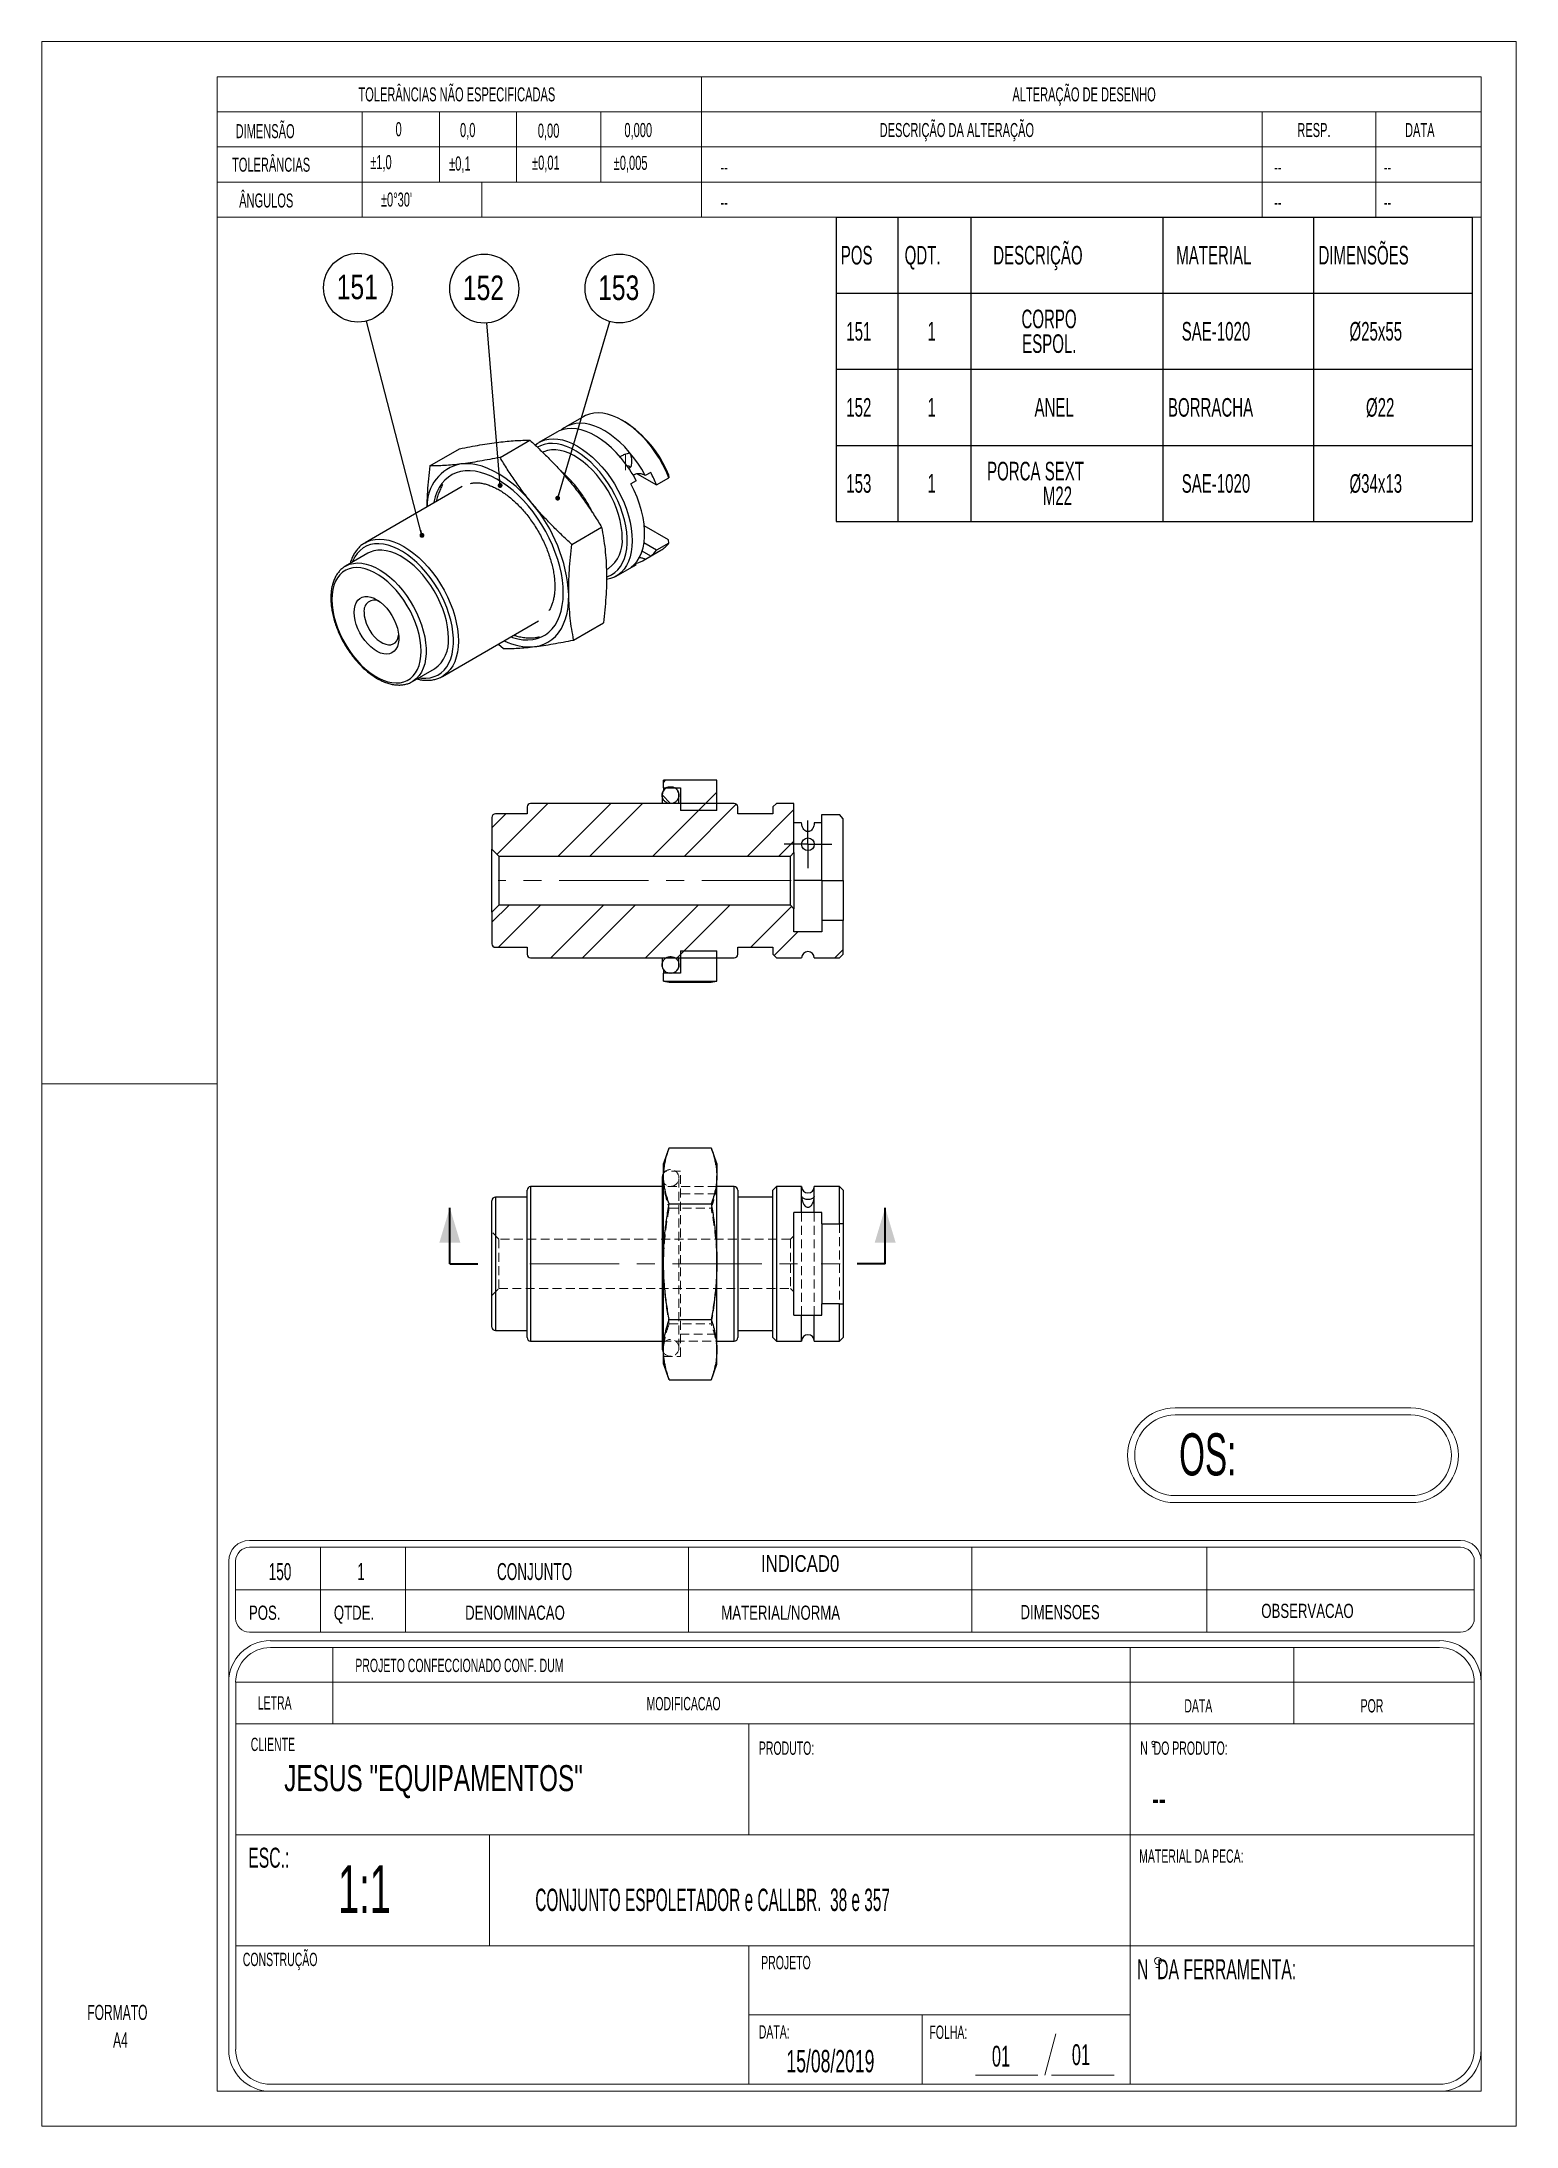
# Model space of a CAD drawing. Header units: millimetres. Extents: x 0 to 210, y 0 to 297.
import ezdxf

# ---------------------------------------------------------------- set-up
doc = ezdxf.new("R2010")
doc.units = ezdxf.units.MM
for name, pattern in [('CENTERX2', [20.32, 12.7, -2.54, 2.54, -2.54]), ('HIDDEN', [1.905, 1.27, -0.635]), ('PHANTOM', [12.7, 6.35, -1.27, 1.27, -1.27, 1.27, -1.27])]:
    doc.linetypes.add(name, pattern=pattern)
doc.layers.add('COTAS', color=7, linetype='Continuous')
doc.styles.add('SLDTEXTSTYLE0', font='TXT', dxfattribs={"width": 0.595745})
doc.styles.add('SLDTEXTSTYLE1', font='TXT', dxfattribs={"width": 0.75})
doc.styles.add('SLDTEXTSTYLE2', font='TXT', dxfattribs={"width": 0.589474})
doc.styles.add('SLDTEXTSTYLE3', font='TXT', dxfattribs={"width": 0.515789})
doc.styles.add('SLDTEXTSTYLE4', font='TXT', dxfattribs={"width": 0.7})
doc.styles.add('SLDTEXTSTYLE5', font='TXT', dxfattribs={"width": 0.695035})
doc.styles.add('SLDTEXTSTYLE6', font='TXT', dxfattribs={"width": 0.605})
doc.dimstyles.new('SLDDIMSTYLE0', dxfattribs={"dimtxt": 0.18, "dimasz": 0.7, "dimexe": 0, "dimexo": 0.0625, "dimgap": 0, "dimtad": 0, "dimtih": 1, "dimtoh": 1, "dimdec": 0, "dimrnd": 1e-09, "dimzin": 0, "dimdsep": 46, "dimtxsty": 'Standard', "dimblk1": 'DOT', "dimblk2": 'DOT', "dimsah": 1, "dimcen": 0.09, "dimadec": 0, "dimazin": 0, "dimtfac": 0.7, "dimtdec": 0, "dimtofl": 0, "dimtmove": 0, "dimatfit": 3, "dimldrblk": 'DOT', "dimfxl": 0, "dimfrac": 2, "dimtolj": 1, "dimtzin": 0, "dimarcsym": 0})
pattern_1 = [(135, (0, 0), (-4.49013, -4.49013), []), (135, (-3.175, -1e-14), (-4.49013, -4.49013), [])]

msp = doc.modelspace()

# ---------------------------------------------------------------- texts
at = {"color": 7, "linetype": 'Continuous', "lineweight": 0}
for s, insert, char_height, attachment_point, style in [('TOLERÂNCIAS NÃO ESPECIFICADAS', (59.13, 290.85), 2, 2, 'SLDTEXTSTYLE2'), ('ALTERAÇÃO DE DESENHO', (148.46, 290.85), 2, 2, 'SLDTEXTSTYLE2'), ('DIMENSÃO', (27.62, 285.61), 2, 1, 'SLDTEXTSTYLE2'), ('0', (50.4, 285.89), 2, 1, 'SLDTEXTSTYLE2'), ('0,0', (59.58, 285.77), 2, 1, 'SLDTEXTSTYLE2'), ('0,00', (70.66, 285.68), 2, 1, 'SLDTEXTSTYLE2'), ('0,000', (82.99, 285.77), 2, 1, 'SLDTEXTSTYLE2'), ('DESCRIÇÃO DA ALTERAÇÃO', (119.34, 285.77), 2, 1, 'SLDTEXTSTYLE2'), ('RESP.', (178.82, 285.77), 2, 1, 'SLDTEXTSTYLE2'), ('DATA', (194.16, 285.77), 2, 1, 'SLDTEXTSTYLE2'), ('TOLERÂNCIAS', (27.11, 280.83), 2, 1, 'SLDTEXTSTYLE2'), ('±1,0', (46.79, 281.2), 2, 1, 'SLDTEXTSTYLE2'), ('±0,1', (58.03, 281), 2, 1, 'SLDTEXTSTYLE2'), ('±0,01', (69.84, 281.12), 2, 1, 'SLDTEXTSTYLE2'), ('±0,005', (81.47, 281.09), 2, 1, 'SLDTEXTSTYLE2'), ('--', (96.69, 280.49), 2, 1, 'SLDTEXTSTYLE2'), ('--', (175.54, 280.49), 2, 1, 'SLDTEXTSTYLE2'), ('--', (191.14, 280.49), 2, 1, 'SLDTEXTSTYLE2'), ('ÂNGULOS', (28.13, 275.73), 2, 1, 'SLDTEXTSTYLE2'), ("±0°30'", (48.32, 275.86), 2, 1, 'SLDTEXTSTYLE2'), ('--', (96.69, 275.49), 2, 1, 'SLDTEXTSTYLE2'), ('--', (175.54, 275.49), 2, 1, 'SLDTEXTSTYLE2'), ('--', (191.14, 275.49), 2, 1, 'SLDTEXTSTYLE2'), ('OS:', (161.99, 99.09), 6, 1, 'SLDTEXTSTYLE2'), ('150', (33.95, 80.6), 2.419, 2, 'SLDTEXTSTYLE0'), ('1', (45.48, 80.6), 2.42, 2, 'SLDTEXTSTYLE0'), ('CONJUNTO', (70.2, 80.6), 2.419, 2, 'SLDTEXTSTYLE0'), ('POS.', (29.52, 74.54), 2.022, 1, 'SLDTEXTSTYLE5'), ('QTDE.', (41.61, 74.54), 2.022, 1, 'SLDTEXTSTYLE5'), ('DENOMINACAO', (60.31, 74.54), 2.0223, 1, 'SLDTEXTSTYLE5'), ('MATERIAL/NORMA', (96.79, 74.54), 2.0223, 1, 'SLDTEXTSTYLE5'), ('DIMENSOES', (139.4, 74.63), 2.022, 1, 'SLDTEXTSTYLE5'), ('OBSERVACAO', (173.69, 74.8), 2.022, 1, 'SLDTEXTSTYLE5'), ('PROJETO CONFECCIONADO CONF. DUM', (44.67, 66.97), 1.896, 1, 'SLDTEXTSTYLE2'), ('LETRA', (30.78, 61.63), 1.896, 1, 'SLDTEXTSTYLE2'), ('MODIFICACAO', (86.15, 61.52), 1.896, 1, 'SLDTEXTSTYLE2'), ('DATA', (162.73, 61.21), 1.896, 1, 'SLDTEXTSTYLE2'), ('POR', (187.84, 61.21), 1.896, 1, 'SLDTEXTSTYLE2'), ('CLIENTE', (29.78, 55.72), 1.896, 1, 'SLDTEXTSTYLE2'), ('PRODUTO:', (102.14, 55.18), 1.896, 1, 'SLDTEXTSTYLE2'), ('N  DO PRODUTO:', (156.45, 55.18), 1.896, 1, 'SLDTEXTSTYLE2'), ('JESUS "EQUIPAMENTOS"', (34.54, 51.81), 3.7042, 1, 'SLDTEXTSTYLE4'), ('--', (158.13, 49.28), 4.266, 1, 'SLDTEXTSTYLE3'), ('ESC.:', (29.42, 40.05), 2.844, 1, 'SLDTEXTSTYLE2'), ('MATERIAL DA PECA:', (156.3, 39.8), 1.896, 1, 'SLDTEXTSTYLE2'), ('1:1', (42.23, 37.56), 6.826, 1, 'SLDTEXTSTYLE2'), ('CONJUNTO ESPOLETADOR e CALLBR.  38 e 357', (70.3, 34.21), 3.175, 1, 'SLDTEXTSTYLE3'), ('CONSTRUÇÃO', (28.65, 25.08), 1.896, 1, 'SLDTEXTSTYLE2'), ('PROJETO', (102.47, 24.63), 1.896, 1, 'SLDTEXTSTYLE2'), ('N  DA FERRAMENTA:', (156, 24.16), 2.8441, 1, 'SLDTEXTSTYLE2'), ('DATA:', (102.13, 14.75), 1.896, 1, 'SLDTEXTSTYLE2'), ('FOLHA:', (126.43, 14.71), 1.896, 1, 'SLDTEXTSTYLE2'), ('01', (146.71, 12.04), 2.963, 1, 'SLDTEXTSTYLE2'), ('15/08/2019', (106.07, 11.23), 3.175, 1, 'SLDTEXTSTYLE2'), ('01', (135.33, 11.83), 2.963, 1, 'SLDTEXTSTYLE2')]:
    msp.add_mtext(s, dxfattribs=dict(at, insert=insert, char_height=char_height, attachment_point=attachment_point, style=style))
at = {"layer": 'COTAS', "insert": (102.45, 81.73), "char_height": 2.381, "attachment_point": 1, "style": 'SLDTEXTSTYLE1'}
msp.add_mtext('INDICAD0', dxfattribs=at)

# ---------------------------------------------------------------- blocks, each defined once
blk = doc.blocks.new('SW_NOTE_0')
at = {"color": 0, "linetype": 'Continuous', "lineweight": 18, "insert": (0, 2.77), "char_height": 2.152, "attachment_point": 1, "style": 'SLDTEXTSTYLE0'}
blk.add_mtext('FORMATO', dxfattribs=at)
blk = doc.blocks.new('SW_NOTE_0_1')
at = {"color": 0, "linetype": 'Continuous', "lineweight": 18, "insert": (0, 2.77), "char_height": 2.152, "attachment_point": 1, "style": 'SLDTEXTSTYLE0'}
blk.add_mtext('A4', dxfattribs=at)
blk = doc.blocks.new('Bloco2')
at = {"color": 7, "linetype": 'Continuous', "lineweight": 18}
for p, q in [((210.04, 297.06), (0.04, 297.06)), ((0.04, 297.06), (0.04, 0.06)), ((210.04, 0.06), (210.04, 297.06)), ((205.04, 292.06), (25.04, 292.06)), ((25.04, 292.06), (25.04, 5.06)), ((205.04, 5.06), (205.04, 292.06)), ((0.04, 148.56), (25.04, 148.56)), ((25.04, 5.06), (205.04, 5.06)), ((0.04, 0.06), (210.04, 0.06))]:
    blk.add_line(p, q, dxfattribs=at)
for name, p in [('SW_NOTE_0', (6.53, 14.59)), ('SW_NOTE_0_1', (10.2, 10.66))]:
    blk.add_blockref(name, p, dxfattribs=at)
blk = doc.blocks.new('SW_TABLEANNOTATION_0')
at = {"layer": 'COTAS', "color": 0}
for p, q in [((0, 0), (0, -10.84)), ((0, 0), (8.75, 0)), ((8.75, 0), (8.75, -10.84)), ((8.75, 0), (19.17, 0)), ((19.17, 0), (19.17, -10.84)), ((19.17, 0), (46.53, 0)), ((46.53, 0), (46.53, -10.84)), ((46.53, 0), (67.95, 0)), ((67.95, 0), (67.95, -10.84)), ((67.95, 0), (90.57, 0)), ((90.57, 0), (90.57, -10.84)), ((0, -10.84), (8.75, -10.84)), ((0, -10.84), (0, -21.68)), ((0, -10.84), (90.57, -10.84)), ((8.75, -10.84), (19.17, -10.84)), ((8.75, -10.84), (8.75, -21.68)), ((19.17, -10.84), (46.53, -10.84)), ((19.17, -10.84), (19.17, -21.68)), ((46.53, -10.84), (67.95, -10.84)), ((46.53, -10.84), (46.53, -21.68)), ((67.95, -10.84), (90.57, -10.84)), ((67.95, -10.84), (67.95, -21.68)), ((90.57, -10.84), (90.57, -21.68)), ((0, -21.68), (0, -32.52)), ((0, -21.68), (8.75, -21.68)), ((8.75, -21.68), (8.75, -32.52)), ((8.75, -21.68), (19.17, -21.68)), ((19.17, -21.68), (19.17, -32.52)), ((19.17, -21.68), (46.53, -21.68)), ((46.53, -21.68), (46.53, -32.52)), ((46.53, -21.68), (67.95, -21.68)), ((67.95, -21.68), (67.95, -32.52)), ((67.95, -21.68), (90.57, -21.68)), ((90.57, -21.68), (90.57, -32.52)), ((0, -32.52), (0, -43.36)), ((0, -32.52), (8.75, -32.52)), ((8.75, -32.52), (8.75, -43.36)), ((8.75, -32.52), (19.17, -32.52)), ((19.17, -32.52), (19.17, -43.36)), ((19.17, -32.52), (46.53, -32.52)), ((46.53, -32.52), (46.53, -43.36)), ((46.53, -32.52), (67.95, -32.52)), ((67.95, -32.52), (67.95, -43.36)), ((67.95, -32.52), (90.57, -32.52)), ((90.57, -32.52), (90.57, -43.36)), ((0, -43.36), (8.75, -43.36)), ((8.75, -43.36), (19.17, -43.36)), ((19.17, -43.36), (46.53, -43.36)), ((46.53, -43.36), (67.95, -43.36)), ((67.95, -43.36), (90.57, -43.36))]:
    blk.add_line(p, q, dxfattribs=at)
at = {"layer": 'COTAS', "color": 0, "attachment_point": 1, "style": 'SLDTEXTSTYLE6'}
for s, insert, char_height in [('POS', (0.65, -4.1), 2.646), ('QDT.', (9.74, -4.1), 2.646), ('DESCRIÇÃO', (22.36, -4.1), 2.646), ('MATERIAL', (48.42, -4.1), 2.646), ('DIMENSÕES', (68.68, -4.1), 2.646), ('CORPO', (26.38, -13.18), 2.646), ('Ø25x55', (73.09, -14.94), 2.646), ('151', (1.43, -14.94), 2.646), ('1', (12.98, -14.94), 2.65), ('ESPOL.', (26.48, -16.7), 2.646), ('SAE-1020', (49.2, -14.94), 2.646), ('152', (1.43, -25.78), 2.646), ('1', (12.98, -25.78), 2.65), ('ANEL', (28.24, -25.78), 2.646), ('BORRACHA', (47.24, -25.78), 2.646), ('Ø22', (75.44, -25.78), 2.646), ('PORCA SEXT', (21.48, -34.86), 2.646), ('153', (1.43, -36.62), 2.646), ('1', (12.98, -36.62), 2.65), ('M22', (29.42, -38.38), 2.646), ('SAE-1020', (49.2, -36.62), 2.646), ('Ø34x13', (73.09, -36.62), 2.646)]:
    blk.add_mtext(s, dxfattribs=dict(at, insert=insert, char_height=char_height))
blk = doc.blocks.new('SW_CENTERMARKSYMBOL_0')
at = {"layer": 'COTAS', "color": 0}
for p, q in [((0, 2.5), (0, 3.4)), ((-2.5, 0), (-3.4, 0)), ((0, 0), (-2.5, 0)), ((0, 0), (0, 2.5)), ((0, 0), (0, -2.5)), ((0, 0), (2.5, 0)), ((2.5, 0), (3.4, 0)), ((0, -2.5), (0, -3.4))]:
    blk.add_line(p, q, dxfattribs=at)
blk = doc.blocks.new('SW_NOTE_0_2')
at = {"layer": 'COTAS', "color": 0}
blk.add_circle((-1.23, 4.75), 4.91, dxfattribs=at)
at = {"layer": 'COTAS', "color": 0, "insert": (-1.33, 6.61), "char_height": 3.5, "attachment_point": 2, "style": 'SLDTEXTSTYLE1'}
blk.add_mtext('151', dxfattribs=at)
blk = doc.blocks.new('_Dot')
at = {"color": 0, "linetype": 'ByBlock', "lineweight": -2}
blk.add_line((-0.5, 0), (-1, 0), dxfattribs=at)
at = {"color": 0, "linetype": 'ByBlock', "const_width": 0.5}
blk.add_lwpolyline([(-0.25, 0, 1), (0.25, 0, 1)], format="xyb", close=True, dxfattribs=at)
blk = doc.blocks.new('SW_NOTE_0_3')
at = {"layer": 'COTAS', "color": 0}
blk.add_circle((-0.39, 4.89), 4.91, dxfattribs=at)
at = {"layer": 'COTAS', "color": 0, "insert": (-0.5, 6.75), "char_height": 3.5, "attachment_point": 2, "style": 'SLDTEXTSTYLE1'}
blk.add_mtext('152', dxfattribs=at)
blk = doc.blocks.new('SW_NOTE_0_4')
at = {"layer": 'COTAS', "color": 0}
blk.add_circle((1.39, 4.71), 4.91, dxfattribs=at)
at = {"layer": 'COTAS', "color": 0, "insert": (1.28, 6.57), "char_height": 3.5, "attachment_point": 2, "style": 'SLDTEXTSTYLE1'}
blk.add_mtext('153', dxfattribs=at)

# ---------------------------------------------------------------- hatches: boundary and pattern name
at = {"layer": 'COTAS', "linetype": 'Continuous', "lineweight": 18}
h = msp.add_hatch(dxfattribs=at)
h.set_pattern_fill('STEEL', color=256, scale=2, angle=90, style=0)
h.set_pattern_definition(pattern_1)
edge = h.paths.add_edge_path(flags=0)
edge.add_spline(control_points=[(89.16, 188.89), (89.29, 188.84), (89.42, 188.82), (89.56, 188.82), (89.69, 188.82), (89.83, 188.84), (89.95, 188.89), (90.08, 188.93), (90.2, 189), (90.31, 189.08), (90.41, 189.16), (90.5, 189.27), (90.58, 189.38), (90.65, 189.5), (90.7, 189.62), (90.73, 189.75), (90.76, 189.88), (90.77, 190.02), (90.75, 190.16), (90.73, 190.29), (90.7, 190.42), (90.64, 190.54), (90.58, 190.66), (90.5, 190.78), (90.4, 190.87), (90.31, 190.97), (90.19, 191.04), (90.07, 191.1), (89.95, 191.16), (89.82, 191.2), (89.68, 191.21), (89.55, 191.23), (89.41, 191.22), (89.28, 191.19), (89.15, 191.16), (89.02, 191.1), (88.91, 191.03), (88.8, 190.96), (88.7, 190.86), (88.61, 190.76), (88.53, 190.65), (88.46, 190.53), (88.42, 190.4), (88.38, 190.28), (88.36, 190.14), (88.36, 190.01), (88.36, 189.87), (88.38, 189.74), (88.43, 189.61), (88.48, 189.48), (88.54, 189.36), (88.63, 189.26), (88.71, 189.15), (88.82, 189.06), (88.93, 188.99), (89, 188.95), (89.08, 188.91), (89.16, 188.89)], knot_values=[0, 0, 0, 0, 0.000403, 0.000403, 0.000403, 0.000806, 0.000806, 0.000806, 0.001209, 0.001209, 0.001209, 0.001612, 0.001612, 0.001612, 0.002015, 0.002015, 0.002015, 0.002418, 0.002418, 0.002418, 0.002821, 0.002821, 0.002821, 0.003223, 0.003223, 0.003223, 0.003626, 0.003626, 0.003626, 0.004029, 0.004029, 0.004029, 0.004432, 0.004432, 0.004432, 0.004835, 0.004835, 0.004835, 0.005238, 0.005238, 0.005238, 0.005641, 0.005641, 0.005641, 0.006044, 0.006044, 0.006044, 0.006447, 0.006447, 0.006447, 0.00685, 0.00685, 0.00685, 0.007253, 0.007253, 0.007253, 0.007503, 0.007503, 0.007503, 0.007503], weights=[1, 1, 1, 1, 1, 1, 1, 1, 1, 1, 1, 1, 1, 1, 1, 1, 1, 1, 1, 1, 1, 1, 1, 1, 1, 1, 1, 1, 1, 1, 1, 1, 1, 1, 1, 1, 1, 1, 1, 1, 1, 1, 1, 1, 1, 1, 1, 1, 1, 1, 1, 1, 1, 1, 1, 1, 1, 1], degree=3, periodic=0)
h = msp.add_hatch(dxfattribs=at)
h.set_pattern_fill('ANSI32', color=256, style=0)
h.paths.add_polyline_path([(88.56, 191.03), (90.96, 191.03), (90.96, 187.83), (96.16, 187.83), (96.16, 192.13), (96.16, 192.14), (88.56, 192.14), (88.56, 192.13)], flags=0)
h = msp.add_hatch(dxfattribs=at)
h.set_pattern_fill('ANSI32', color=256, style=0)
edge = h.paths.add_edge_path(flags=0)
edge.add_line((64.13, 182.33), (65.13, 181.33))
edge.add_line((65.13, 181.33), (106.63, 181.33))
edge.add_line((106.63, 181.33), (107.13, 181.83))
edge.add_line((107.13, 181.83), (107.13, 188.83))
edge.add_line((107.13, 188.83), (104.63, 188.83))
edge.add_line((104.63, 188.83), (104.13, 188.33))
edge.add_line((104.13, 188.33), (104.13, 187.33))
edge.add_line((104.13, 187.33), (99.13, 187.33))
edge.add_line((99.13, 187.33), (99.13, 188.33))
edge.add_arc((98.63, 188.33), 0.5, 0, 90)
edge.add_line((98.63, 188.83), (69.63, 188.83))
edge.add_arc((69.63, 188.33), 0.5, 90, 180)
edge.add_line((69.13, 188.33), (69.13, 187.33))
edge.add_line((69.13, 187.33), (64.63, 187.33))
edge.add_arc((64.63, 186.83), 0.5, 90, 180)
edge.add_line((64.13, 186.83), (64.13, 182.33))
h = msp.add_hatch(dxfattribs=at)
h.set_pattern_fill('ANSI32', color=256, style=0)
edge = h.paths.add_edge_path(flags=0)
edge.add_line((107.13, 173.83), (106.63, 174.33))
edge.add_line((106.63, 174.33), (65.13, 174.33))
edge.add_line((65.13, 174.33), (64.13, 173.33))
edge.add_line((64.13, 173.33), (64.13, 168.83))
edge.add_arc((64.63, 168.83), 0.5, 180, 270)
edge.add_line((64.63, 168.33), (69.13, 168.33))
edge.add_line((69.13, 168.33), (69.13, 167.33))
edge.add_arc((69.63, 167.33), 0.5, 180, 270)
edge.add_line((69.63, 166.83), (98.63, 166.83))
edge.add_arc((98.63, 167.33), 0.5, 270, 360)
edge.add_line((99.13, 167.33), (99.13, 168.33))
edge.add_line((99.13, 168.33), (104.13, 168.33))
edge.add_line((104.13, 168.33), (104.13, 167.33))
edge.add_line((104.13, 167.33), (104.63, 166.83))
edge.add_line((104.63, 166.83), (108.23, 166.83))
edge.add_arc((109.13, 166.83), 0.9, 0, 180, ccw=False)
edge.add_line((110.03, 166.83), (113.63, 166.83))
edge.add_line((113.63, 166.83), (114.13, 167.33))
edge.add_line((114.13, 167.33), (114.13, 172.13))
edge.add_line((114.13, 172.13), (111.13, 172.13))
edge.add_line((111.13, 172.13), (111.13, 170.53))
edge.add_line((111.13, 170.53), (107.13, 170.53))
edge.add_line((107.13, 170.53), (107.13, 173.83))
h = msp.add_hatch(dxfattribs=at)
h.set_pattern_fill('STEEL', color=256, scale=2, angle=90, style=0)
h.set_pattern_definition(pattern_1)
edge = h.paths.add_edge_path(flags=0)
edge.add_spline(control_points=[(88.83, 164.87), (88.94, 164.78), (89.06, 164.72), (89.19, 164.68), (89.31, 164.64), (89.45, 164.62), (89.58, 164.62), (89.72, 164.62), (89.85, 164.65), (89.98, 164.7), (90.11, 164.74), (90.23, 164.81), (90.33, 164.9), (90.43, 164.99), (90.52, 165.09), (90.59, 165.21), (90.66, 165.32), (90.71, 165.45), (90.73, 165.58), (90.76, 165.71), (90.77, 165.85), (90.75, 165.98), (90.73, 166.12), (90.69, 166.25), (90.62, 166.37), (90.56, 166.49), (90.48, 166.6), (90.38, 166.69), (90.29, 166.78), (90.17, 166.86), (90.05, 166.92), (89.93, 166.97), (89.79, 167), (89.66, 167.02), (89.52, 167.03), (89.39, 167.01), (89.26, 166.98), (89.13, 166.95), (89, 166.89), (88.89, 166.82), (88.78, 166.74), (88.68, 166.65), (88.6, 166.54), (88.52, 166.43), (88.45, 166.31), (88.41, 166.18), (88.37, 166.05), (88.35, 165.91), (88.36, 165.78), (88.36, 165.65), (88.39, 165.51), (88.44, 165.39), (88.49, 165.26), (88.56, 165.14), (88.65, 165.04), (88.7, 164.98), (88.76, 164.92), (88.83, 164.87)], knot_values=[0, 0, 0, 0, 0.000403, 0.000403, 0.000403, 0.000806, 0.000806, 0.000806, 0.001209, 0.001209, 0.001209, 0.001612, 0.001612, 0.001612, 0.002015, 0.002015, 0.002015, 0.002417, 0.002417, 0.002417, 0.00282, 0.00282, 0.00282, 0.003223, 0.003223, 0.003223, 0.003626, 0.003626, 0.003626, 0.004029, 0.004029, 0.004029, 0.004432, 0.004432, 0.004432, 0.004835, 0.004835, 0.004835, 0.005238, 0.005238, 0.005238, 0.005641, 0.005641, 0.005641, 0.006044, 0.006044, 0.006044, 0.006447, 0.006447, 0.006447, 0.00685, 0.00685, 0.00685, 0.007253, 0.007253, 0.007253, 0.007503, 0.007503, 0.007503, 0.007503], weights=[1, 1, 1, 1, 1, 1, 1, 1, 1, 1, 1, 1, 1, 1, 1, 1, 1, 1, 1, 1, 1, 1, 1, 1, 1, 1, 1, 1, 1, 1, 1, 1, 1, 1, 1, 1, 1, 1, 1, 1, 1, 1, 1, 1, 1, 1, 1, 1, 1, 1, 1, 1, 1, 1, 1, 1, 1, 1], degree=3, periodic=0)
h = msp.add_hatch(dxfattribs=at)
h.set_pattern_fill('ANSI32', color=256, style=0)
h.paths.add_polyline_path([(96.16, 167.83), (90.96, 167.83), (90.96, 164.63), (88.56, 164.63), (88.56, 163.53), (88.56, 163.53), (96.16, 163.53), (96.16, 163.53)], flags=0)

# ---------------------------------------------------------------- linework, layer by layer
at = {"color": 7, "linetype": 'Continuous', "lineweight": 18}
for p, q in [((205.01, 292.36), (25.01, 292.36)), ((25.01, 272.36), (25.01, 292.36)), ((93.95, 272.36), (93.95, 292.36)), ((205.01, 292.36), (205.01, 272.36)), ((25.01, 287.36), (93.95, 287.36)), ((45.64, 272.36), (45.64, 287.36)), ((56.64, 277.36), (56.64, 287.36)), ((67.64, 277.36), (67.64, 287.36)), ((79.64, 277.36), (79.64, 287.36)), ((93.95, 287.36), (205.01, 287.36)), ((173.82, 272.36), (173.82, 287.36)), ((190.01, 272.36), (190.01, 287.36)), ((25.01, 282.36), (93.95, 282.36)), ((93.95, 282.36), (205.01, 282.36)), ((25.01, 277.36), (93.95, 277.36)), ((62.7, 277.36), (62.7, 272.36)), ((93.95, 277.36), (205.01, 277.36)), ((25.01, 272.36), (93.95, 272.36)), ((93.95, 272.36), (205.01, 272.36)), ((195.01, 102.71), (161.41, 102.71)), ((195.01, 101.71), (161.41, 101.71)), ((161.41, 90.21), (195.01, 90.21)), ((161.41, 89.21), (195.01, 89.21)), ((202.07, 83.83), (29.59, 83.83)), ((26.65, 11.28), (26.65, 80.89)), ((26.65, 80.89), (26.65, 67.81)), ((27.63, 80.89), (27.63, 72.71)), ((202.07, 82.85), (29.59, 82.85)), ((39.72, 70.75), (39.72, 82.85)), ((51.82, 70.75), (51.82, 82.85)), ((92.14, 70.75), (92.14, 82.85)), ((132.46, 70.75), (132.46, 82.85)), ((165.96, 70.75), (165.96, 82.85)), ((204.03, 72.71), (204.03, 80.89)), ((205.01, 11.28), (205.01, 80.89)), ((27.63, 76.8), (204.03, 76.8)), ((29.59, 70.75), (202.07, 70.75)), ((32.57, 69.54), (199.08, 69.54)), ((32.57, 68.56), (199.08, 68.56)), ((41.46, 57.69), (41.46, 68.56)), ((155.03, 68.56), (155.03, 57.69)), ((178.34, 68.56), (178.34, 57.69)), ((27.64, 11.28), (27.64, 63.62)), ((27.64, 63.62), (204.02, 63.62)), ((204.02, 63.62), (204.02, 11.28)), ((27.64, 57.69), (204.02, 57.69)), ((100.71, 57.69), (100.71, 41.89)), ((155.03, 57.69), (155.03, 41.89)), ((158.2, 54.45), (158.46, 54.45)), ((158.2, 54.43), (158.46, 54.43)), ((27.64, 41.89), (204.02, 41.89)), ((63.77, 26.09), (63.77, 41.89)), ((155.03, 26.09), (155.03, 41.89)), ((27.64, 26.09), (204.02, 26.09)), ((100.71, 26.09), (100.71, 6.34)), ((155.03, 26.09), (155.03, 6.34)), ((158.69, 23), (159.2, 23)), ((100.71, 16.22), (155.03, 16.22)), ((125.4, 16.22), (125.4, 6.34)), ((144.43, 13.54), (142.85, 7.62)), ((199.08, 6.34), (32.57, 6.34)), ((141.86, 7.62), (132.97, 7.62)), ((143.83, 7.62), (152.72, 7.62)), ((199.08, 5.36), (32.57, 5.36)), ((204.44, 5.36), (205.01, 5.36)), ((205.01, 5.36), (205.01, 5.93))]:
    msp.add_line(p, q, dxfattribs=at)
at = {"color": 7, "linetype": 'Continuous', "lineweight": 25}
for p, q in [((77.19, 243.94), (74.64, 242.47)), ((65.28, 238.13), (69.51, 240.58)), ((73.37, 241.74), (70.82, 240.27)), ((83.04, 243.19), (82.69, 243.4)), ((55.29, 236.91), (59.53, 239.35)), ((82.58, 237.96), (82.48, 238.08)), ((84.69, 234.81), (83.91, 234.36)), ((84.82, 235.8), (87.57, 234.21)), ((86.74, 236), (85.96, 235.55)), ((87.57, 234.21), (89.34, 235.23)), ((89.28, 235.67), (89.34, 235.23)), ((59.89, 233.96), (46.07, 225.98)), ((45.96, 225.91), (46.07, 225.98)), ((75.51, 225.73), (79.75, 228.18)), ((87.57, 224.9), (85.77, 225.94)), ((89.28, 226.37), (85.81, 228.36)), ((89.34, 225.92), (87.57, 224.9)), ((89.34, 225.92), (89.28, 226.37)), ((46.47, 224.48), (43.29, 222.64)), ((83.91, 222.44), (84.69, 222.89)), ((84.37, 222.68), (84.69, 222.89)), ((84.69, 222.89), (84.53, 223.01)), ((86.74, 224.07), (85.51, 224.78)), ((85.64, 223.42), (88.19, 224.89)), ((85.96, 223.63), (86.74, 224.07)), ((80.42, 222.14), (80.72, 222.31)), ((81.82, 221.21), (84.37, 222.68)), ((57.07, 206.93), (70.76, 214.83)), ((75.76, 212.11), (80, 214.55)), ((65.07, 211.54), (65.77, 210.89)), ((52.79, 206.19), (55.97, 208.02)), ((57.18, 206.99), (57.07, 206.93)), ((88.56, 192.13), (88.56, 192.14)), ((96.16, 192.14), (88.56, 192.14)), ((88.56, 191.03), (88.56, 192.13)), ((88.56, 191.03), (90.96, 191.03)), ((88.56, 191.03), (88.56, 190.68)), ((90.96, 191.03), (90.96, 187.83)), ((96.16, 192.14), (96.16, 192.13)), ((96.16, 187.83), (96.16, 192.13)), ((69.13, 187.33), (64.63, 187.33)), ((69.13, 188.33), (69.13, 187.33)), ((98.63, 188.83), (69.63, 188.83)), ((88.36, 190.02), (88.36, 190.02)), ((88.36, 190.02), (88.36, 188.83)), ((90.76, 188.83), (90.76, 190.02)), ((90.76, 190.02), (90.76, 190.02)), ((96.16, 187.83), (90.96, 187.83)), ((99.13, 187.33), (99.13, 188.33)), ((104.13, 187.33), (99.13, 187.33)), ((104.13, 188.33), (104.63, 188.83)), ((104.13, 188.33), (104.13, 187.33)), ((107.13, 188.83), (104.63, 188.83)), ((107.13, 181.83), (107.13, 188.83)), ((111.13, 187.24), (113.63, 187.24)), ((111.13, 177.83), (111.13, 187.24)), ((114.13, 186.65), (113.63, 187.24)), ((64.13, 186.83), (64.13, 182.33)), ((108.23, 186.06), (107.13, 186.06)), ((111.13, 186.06), (110.03, 186.06)), ((114.13, 177.83), (114.13, 186.65)), ((65.13, 181.33), (64.13, 182.33)), ((64.13, 173.33), (64.13, 182.33)), ((65.13, 181.33), (65.13, 174.33)), ((65.13, 181.33), (106.63, 181.33)), ((107.13, 181.83), (106.63, 181.33)), ((106.63, 174.33), (106.63, 181.33)), ((107.13, 181.83), (107.13, 173.83)), ((111.13, 177.83), (107.13, 177.83)), ((111.13, 177.83), (114.13, 177.83)), ((111.13, 177.83), (111.13, 172.13)), ((114.13, 177.83), (114.13, 172.13)), ((64.13, 173.33), (65.13, 174.33)), ((64.13, 173.33), (64.13, 168.83)), ((106.63, 174.33), (65.13, 174.33)), ((106.63, 174.33), (107.13, 173.83)), ((107.13, 170.53), (107.13, 173.83)), ((111.13, 170.53), (107.13, 170.53)), ((111.13, 172.13), (111.13, 170.53)), ((114.13, 172.13), (111.13, 172.13)), ((114.13, 167.33), (114.13, 172.13)), ((64.63, 168.33), (69.13, 168.33)), ((69.13, 168.33), (69.13, 167.33)), ((69.63, 166.83), (98.63, 166.83)), ((88.36, 166.83), (88.36, 165.82)), ((90.76, 165.82), (90.76, 166.83)), ((90.96, 167.83), (96.16, 167.83)), ((90.96, 167.83), (90.96, 164.63)), ((96.16, 163.53), (96.16, 167.83)), ((99.13, 168.33), (104.13, 168.33)), ((99.13, 167.33), (99.13, 168.33)), ((104.13, 168.33), (104.13, 167.33)), ((104.63, 166.83), (104.13, 167.33)), ((104.63, 166.83), (108.23, 166.83)), ((110.03, 166.83), (113.63, 166.83)), ((114.13, 167.33), (113.63, 166.83)), ((88.36, 165.82), (88.36, 165.82)), ((88.56, 165.15), (88.56, 164.63)), ((90.96, 164.63), (88.56, 164.63)), ((88.56, 163.53), (88.56, 164.63)), ((88.56, 163.53), (88.56, 163.53)), ((88.56, 163.53), (96.16, 163.53)), ((89.36, 163.36), (95.35, 163.36)), ((90.76, 165.82), (90.76, 165.82)), ((96.16, 163.53), (96.16, 163.53)), ((89.36, 139.74), (95.35, 139.74)), ((89.29, 139.55), (88.56, 137.53)), ((88.56, 135.76), (88.56, 137.53)), ((96.16, 137.53), (95.42, 139.55)), ((96.16, 137.53), (96.16, 135.76)), ((69.13, 112.73), (69.13, 133.73)), ((88.36, 134.23), (69.63, 134.23)), ((88.36, 135.47), (88.36, 111.27)), ((88.56, 123.53), (88.56, 135.76)), ((96.16, 123.53), (96.16, 135.76)), ((98.63, 134.23), (96.16, 134.23)), ((99.13, 133.73), (99.13, 123.23)), ((104.63, 134.23), (104.13, 133.73)), ((104.13, 112.73), (104.13, 133.73)), ((108.23, 134.23), (104.63, 134.23)), ((104.63, 134.23), (104.63, 112.23)), ((108.23, 132.97), (108.23, 134.23)), ((113.63, 134.23), (110.03, 134.23)), ((110.03, 130.53), (110.03, 134.23)), ((114.13, 133.73), (113.63, 134.23)), ((113.63, 128.93), (113.63, 134.23)), ((114.13, 133.73), (114.13, 128.93)), ((64.13, 114.23), (64.13, 132.23)), ((69.13, 132.73), (64.63, 132.73)), ((89.36, 131.79), (95.35, 131.79)), ((104.13, 132.73), (99.13, 132.73)), ((108.23, 132.89), (108.23, 132.97)), ((108.23, 130.53), (108.23, 132.89)), ((107.13, 115.93), (107.13, 130.53)), ((108.23, 130.53), (107.13, 130.53)), ((111.13, 130.53), (110.03, 130.53)), ((111.13, 128.93), (111.13, 130.53)), ((111.13, 128.93), (113.63, 128.93)), ((111.13, 128.93), (111.13, 117.53)), ((114.13, 128.93), (113.63, 128.93)), ((114.13, 128.93), (114.13, 117.53)), ((88.56, 111), (88.56, 123.53)), ((96.16, 111), (96.16, 123.53)), ((99.13, 123.23), (99.13, 112.73)), ((107.13, 115.93), (108.23, 115.93)), ((108.23, 112.23), (108.23, 115.93)), ((110.03, 112.23), (110.03, 115.93)), ((110.03, 115.93), (111.13, 115.93)), ((111.13, 115.93), (111.13, 117.53)), ((113.63, 117.53), (111.13, 117.53)), ((113.63, 112.23), (113.63, 117.53)), ((113.63, 117.53), (114.13, 117.53)), ((114.13, 117.53), (114.13, 112.73)), ((64.63, 113.73), (69.13, 113.73)), ((89.36, 115.28), (95.35, 115.28)), ((99.13, 113.73), (104.13, 113.73)), ((69.63, 112.23), (88.36, 112.23)), ((88.56, 108.93), (88.56, 111)), ((96.16, 112.23), (98.63, 112.23)), ((96.16, 108.93), (96.16, 111)), ((104.13, 112.73), (104.63, 112.23)), ((104.63, 112.23), (108.23, 112.23)), ((110.03, 112.23), (113.63, 112.23)), ((113.63, 112.23), (114.13, 112.73)), ((88.56, 108.93), (89.29, 106.91)), ((95.42, 106.91), (96.16, 108.93)), ((89.3, 106.91), (89.36, 106.72)), ((89.36, 106.72), (95.35, 106.72)), ((95.35, 106.72), (95.42, 106.91))]:
    msp.add_line(p, q, dxfattribs=at)
at = {"color": 8, "linetype": 'Continuous', "lineweight": 25}
for p, q in [((69.63, 134.23), (69.63, 112.23)), ((98.63, 123.23), (98.63, 134.23)), ((64.63, 132.73), (64.63, 113.73)), ((98.63, 112.23), (98.63, 123.23))]:
    msp.add_line(p, q, dxfattribs=at)
at = {"color": 7, "linetype": 'HIDDEN', "lineweight": 18}
for p, q in [((69.63, 123.23), (69.63, 134.23)), ((96.16, 134.23), (88.36, 134.23)), ((90.96, 136.43), (88.56, 136.43)), ((90.76, 111.27), (90.76, 135.47)), ((90.96, 123.18), (90.96, 136.43)), ((98.63, 134.23), (98.63, 112.23)), ((64.63, 123.23), (64.63, 132.73)), ((89.36, 131.18), (95.35, 131.18)), ((96.16, 133.23), (90.96, 133.23)), ((108.23, 132.93), (108.23, 130.53)), ((110.03, 130.53), (110.03, 132.85)), ((65.13, 126.73), (64.13, 127.73)), ((108.23, 130.53), (108.23, 115.93)), ((110.03, 130.53), (110.03, 115.93)), ((113.63, 128.93), (113.63, 117.53)), ((65.13, 119.73), (65.13, 126.73)), ((106.63, 126.73), (65.13, 126.73)), ((107.13, 127.23), (106.63, 126.73)), ((106.63, 126.73), (106.63, 123.23)), ((64.63, 113.73), (64.63, 123.23)), ((69.63, 112.23), (69.63, 123.23)), ((90.96, 110.03), (90.96, 123.18)), ((106.63, 123.23), (106.63, 119.73)), ((64.13, 118.73), (65.13, 119.73)), ((65.13, 119.73), (106.63, 119.73)), ((106.63, 119.73), (107.13, 119.23)), ((89.36, 114.67), (95.35, 114.67)), ((90.96, 113.23), (96.16, 113.23)), ((88.36, 112.23), (96.16, 112.23)), ((88.56, 110.03), (90.96, 110.03))]:
    msp.add_line(p, q, dxfattribs=at)
at = {"color": 7, "linetype": 'Continuous', "lineweight": 35}
for p, q in [((58.13, 123.23), (58.13, 131.23)), ((120.13, 123.23), (120.13, 131.23))]:
    msp.add_line(p, q, dxfattribs=at)
at = {"color": 7, "linetype": 'PHANTOM', "lineweight": 35}
for p, q in [((58.13, 123.23), (62.13, 123.23)), ((120.13, 123.23), (116.13, 123.23))]:
    msp.add_line(p, q, dxfattribs=at)
at = {"color": 7, "linetype": 'Continuous', "lineweight": 25, "flags": 128}
for points in [[(89.34, 235.23), (88.94, 236.15), (88.48, 237.06), (87.98, 237.95), (87.43, 238.8), (86.83, 239.62), (86.21, 240.39), (85.55, 241.11), (84.87, 241.78), (84.17, 242.38), (83.45, 242.91), (82.73, 243.37), (82.01, 243.75), (81.3, 244.05), (80.59, 244.27), (79.91, 244.41), (79.25, 244.46), (78.62, 244.42), (78.02, 244.3), (77.46, 244.09), (77.19, 243.94)], [(70.27, 239.88), (70.57, 240.11), (71.08, 240.4), (71.64, 240.61), (72.23, 240.74), (72.86, 240.78), (73.51, 240.74), (74.19, 240.61), (74.89, 240.4), (75.6, 240.1), (76.32, 239.72), (77.04, 239.27), (77.75, 238.75), (78.45, 238.15), (79.13, 237.49), (79.79, 236.78), (80.42, 236.01), (81.01, 235.2), (81.56, 234.35), (82.07, 233.47), (82.53, 232.57), (82.94, 231.65), (83.29, 230.73), (83.58, 229.8), (83.8, 228.88), (83.97, 227.98), (84.07, 227.1), (84.1, 226.25), (84.07, 225.44), (83.97, 224.68), (83.8, 223.96), (83.58, 223.31), (83.29, 222.72), (82.94, 222.2), (82.53, 221.75), (82.07, 221.37), (81.56, 221.08), (81.01, 220.87), (80.45, 220.75)], [(82.48, 238.08), (81.82, 238.81), (81.14, 239.49), (80.44, 240.1), (79.73, 240.64), (79, 241.11), (78.28, 241.51), (77.56, 241.82), (76.85, 242.05), (76.16, 242.19), (75.5, 242.25), (74.86, 242.22), (74.26, 242.11), (73.69, 241.9), (73.37, 241.74)], [(85.96, 235.55), (85.46, 236.44), (84.91, 237.29), (84.31, 238.12), (83.69, 238.89), (83.03, 239.62), (82.35, 240.28), (81.65, 240.89), (80.93, 241.42), (80.21, 241.89), (79.49, 242.27), (78.77, 242.58), (78.07, 242.8), (77.38, 242.94), (76.72, 242.99), (76.08, 242.95), (75.49, 242.83), (74.93, 242.62), (74.41, 242.33), (74.04, 242.04)], [(80.45, 221.11), (80.64, 221.18), (81.16, 221.41), (81.63, 221.72), (82.06, 222.11), (82.43, 222.58), (82.74, 223.12), (83, 223.72), (83.19, 224.38), (83.32, 225.09), (83.39, 225.85), (83.39, 226.66), (83.32, 227.5), (83.19, 228.36), (83, 229.24), (82.74, 230.14), (82.43, 231.04), (82.06, 231.93), (81.63, 232.81), (81.16, 233.68), (80.64, 234.51), (80.08, 235.31), (79.48, 236.07), (78.85, 236.78), (78.2, 237.43), (77.52, 238.02), (76.84, 238.55), (76.14, 239.01), (75.45, 239.39), (74.76, 239.7), (74.08, 239.92), (73.41, 240.06), (72.77, 240.12), (72.16, 240.1), (71.58, 239.99), (71.04, 239.79), (70.62, 239.57)], [(82.69, 226.66), (82.65, 227.45), (82.55, 228.27), (82.39, 229.12), (82.16, 229.98), (81.87, 230.84), (81.52, 231.7), (81.11, 232.55), (80.66, 233.38), (80.16, 234.18), (79.61, 234.95), (79.03, 235.67), (78.42, 236.34), (77.79, 236.95), (77.14, 237.5), (76.47, 237.98), (75.8, 238.39), (75.13, 238.72), (74.47, 238.96), (73.83, 239.13), (73.21, 239.2), (72.61, 239.19), (72.05, 239.1), (71.52, 238.92), (71.37, 238.84)], [(74.29, 218.75), (74.26, 219.67), (74.17, 220.62), (74.01, 221.59), (73.78, 222.59), (73.5, 223.59), (73.15, 224.6), (72.75, 225.61), (72.3, 226.61), (71.79, 227.58), (71.23, 228.54), (70.63, 229.46), (69.99, 230.35), (69.31, 231.2), (68.61, 231.99), (67.88, 232.73), (67.13, 233.41), (66.36, 234.03), (65.58, 234.57), (64.8, 235.05), (64.02, 235.45), (63.24, 235.76), (62.48, 236), (61.74, 236.16), (61.02, 236.23), (60.32, 236.21), (59.66, 236.11), (59.04, 235.93), (58.45, 235.67), (57.92, 235.32), (57.43, 234.9), (56.99, 234.4), (56.61, 233.83), (56.29, 233.19), (56.03, 232.49), (55.84, 231.73), (55.81, 231.6)], [(69.83, 231.6), (69.1, 232.44), (68.34, 233.23), (67.56, 233.96), (66.77, 234.62), (65.96, 235.22), (65.15, 235.74), (64.34, 236.19), (63.53, 236.57), (62.73, 236.86), (61.94, 237.07), (61.17, 237.19), (60.43, 237.23), (59.72, 237.19)], [(83.91, 222.44), (84.38, 222.85), (84.79, 223.34), (85.14, 223.9), (85.43, 224.54), (85.64, 225.25), (85.79, 226.02), (85.86, 226.84), (85.86, 227.71), (85.79, 228.62), (85.64, 229.55), (85.43, 230.51), (85.14, 231.48), (84.79, 232.45), (84.38, 233.41), (83.91, 234.36)], [(57.94, 212.37), (57.9, 213.16), (57.8, 213.99), (57.64, 214.83), (57.41, 215.69), (57.12, 216.55), (56.77, 217.42), (56.37, 218.27), (55.91, 219.1), (55.41, 219.9), (54.86, 220.66), (54.28, 221.38), (53.67, 222.05), (53.04, 222.67), (52.39, 223.22), (51.72, 223.7), (51.05, 224.1), (50.38, 224.43), (49.73, 224.68), (49.08, 224.84), (48.46, 224.92), (47.86, 224.91), (47.3, 224.81), (46.78, 224.63), (46.47, 224.48)], [(41.32, 217.88), (41.35, 217.12), (41.45, 216.33), (41.61, 215.51), (41.84, 214.69), (42.12, 213.85), (42.46, 213.03), (42.86, 212.21), (43.3, 211.41), (43.79, 210.65), (44.32, 209.92), (44.88, 209.23), (45.47, 208.59), (46.09, 208.02), (46.72, 207.5), (47.36, 207.06), (48.01, 206.68), (48.65, 206.39), (49.28, 206.17), (49.89, 206.04), (50.49, 205.99), (51.05, 206.03), (51.58, 206.15), (52.07, 206.35), (52.51, 206.63), (52.91, 207), (53.25, 207.43), (53.53, 207.93), (53.76, 208.5), (53.92, 209.13), (54.02, 209.81), (54.05, 210.54), (54.02, 211.3), (53.92, 212.09), (53.76, 212.9), (53.53, 213.73), (53.25, 214.56), (52.91, 215.39), (52.51, 216.21), (52.07, 217), (51.58, 217.77), (51.05, 218.5), (50.49, 219.19), (49.89, 219.82), (49.28, 220.4), (48.65, 220.92), (48.01, 221.36), (47.36, 221.73), (46.72, 222.03), (46.09, 222.24), (45.47, 222.38), (44.88, 222.42), (44.32, 222.39), (43.79, 222.27), (43.3, 222.07), (42.86, 221.78), (42.46, 221.42), (42.12, 220.99), (41.84, 220.48), (41.61, 219.91), (41.45, 219.29), (41.35, 218.61), (41.32, 217.88)], [(44.5, 216.05), (44.54, 216.56), (44.64, 217.03), (44.8, 217.43), (45.03, 217.77), (45.31, 218.03), (45.65, 218.21), (46.03, 218.3), (46.44, 218.31), (46.88, 218.23), (47.34, 218.06), (47.8, 217.81), (48.26, 217.49), (48.71, 217.09), (49.14, 216.64), (49.54, 216.13), (49.89, 215.58), (50.2, 215), (50.46, 214.41), (50.66, 213.81), (50.79, 213.21), (50.86, 212.65), (50.86, 212.11), (50.79, 211.62), (50.66, 211.18), (50.46, 210.81), (50.2, 210.51), (49.89, 210.29), (49.54, 210.15), (49.14, 210.1), (48.71, 210.14), (48.26, 210.26), (47.8, 210.47), (47.34, 210.76), (46.88, 211.12), (46.44, 211.55), (46.03, 212.03), (45.65, 212.56), (45.31, 213.13), (45.03, 213.71), (44.8, 214.31), (44.64, 214.91), (44.54, 215.49), (44.5, 216.05)], [(66.81, 212.55), (67.05, 212.47), (67.81, 212.27), (68.54, 212.16), (69.25, 212.13), (69.93, 212.19), (70.57, 212.33), (71.18, 212.55), (71.74, 212.86), (72.25, 213.24), (72.71, 213.7), (73.12, 214.24), (73.47, 214.84), (73.76, 215.51), (73.99, 216.24), (74.15, 217.03), (74.26, 217.87), (74.29, 218.75)], [(70.2, 211.17), (70.88, 211.3), (71.52, 211.51), (72.11, 211.8), (72.67, 212.17), (73.17, 212.63), (73.62, 213.15), (74.01, 213.75), (74.34, 214.41), (74.61, 215.14), (74.82, 215.93), (74.97, 216.77), (75.05, 217.66), (75.07, 218.59)], [(45.92, 216.05), (45.95, 215.56), (46.05, 215.04), (46.22, 214.51), (46.44, 213.99), (46.72, 213.48), (47.04, 213.01), (47.4, 212.57), (47.78, 212.2), (48.19, 211.89), (48.6, 211.65), (49, 211.5), (49.39, 211.43), (49.75, 211.44), (50.07, 211.55), (50.34, 211.73), (50.57, 212), (50.73, 212.34), (50.83, 212.74), (50.84, 212.82)]]:
    msp.add_lwpolyline(points, dxfattribs=at)
at = {"color": 8, "linetype": 'Continuous', "lineweight": 25, "flags": 128}
for points in [[(53.73, 206.73), (54.1, 206.68), (54.73, 206.67), (55.33, 206.74), (55.89, 206.89), (56.41, 207.12), (56.88, 207.44), (57.31, 207.83), (57.68, 208.29), (57.99, 208.83), (58.25, 209.43), (58.44, 210.09), (58.57, 210.8), (58.64, 211.57), (58.64, 212.37), (58.57, 213.21), (58.44, 214.07), (58.25, 214.96), (57.99, 215.85), (57.68, 216.75), (57.31, 217.64), (56.88, 218.53), (56.41, 219.39), (55.89, 220.22), (55.33, 221.02), (54.73, 221.78), (54.1, 222.49), (53.45, 223.14), (52.78, 223.74), (52.09, 224.26), (51.39, 224.72), (50.7, 225.1), (50.01, 225.41), (49.33, 225.63), (48.66, 225.78), (48.02, 225.83), (47.41, 225.81), (46.83, 225.7), (46.29, 225.51), (45.79, 225.23), (45.34, 224.88), (44.94, 224.45), (44.6, 223.95), (44.31, 223.38), (44.23, 223.19)], [(46.07, 225.98), (46.33, 226.12), (46.89, 226.33), (47.48, 226.45), (48.11, 226.5), (48.76, 226.45), (49.45, 226.32), (50.14, 226.11), (50.86, 225.81), (51.57, 225.44), (52.29, 224.98), (53, 224.46), (53.7, 223.86), (54.38, 223.21), (55.04, 222.49), (55.67, 221.73), (56.26, 220.92), (56.81, 220.07), (57.32, 219.19), (57.78, 218.28), (58.19, 217.36), (58.54, 216.44), (58.83, 215.51), (59.05, 214.59), (59.22, 213.69), (59.32, 212.81), (59.35, 211.96), (59.32, 211.15), (59.22, 210.39), (59.05, 209.68), (58.83, 209.02), (58.54, 208.43), (58.19, 207.91), (57.78, 207.46), (57.32, 207.08), (57.18, 206.99)], [(43.27, 222.63), (43.35, 222.67), (43.85, 222.9), (44.39, 223.03), (44.97, 223.09), (45.58, 223.05), (46.22, 222.93), (46.87, 222.73), (47.54, 222.44), (48.21, 222.07), (48.87, 221.63), (49.53, 221.11), (50.18, 220.53), (50.8, 219.89), (51.4, 219.19), (51.96, 218.45), (52.48, 217.66), (52.96, 216.85), (53.39, 216.01), (53.77, 215.15), (54.09, 214.28), (54.35, 213.42), (54.55, 212.57), (54.68, 211.73), (54.75, 210.93), (54.75, 210.15), (54.68, 209.42), (54.55, 208.74), (54.35, 208.12), (54.09, 207.55), (53.77, 207.06), (53.39, 206.64), (52.96, 206.29), (52.79, 206.18)]]:
    msp.add_lwpolyline(points, dxfattribs=at)
at = {"color": 7, "linetype": 'Continuous', "lineweight": 25}
msp.add_circle((109.13, 183.01), 0.9, dxfattribs=at)
at = {"color": 7, "linetype": 'Continuous', "lineweight": 18}
for centre, radius in [((158.33, 54.99), 0.247), ((158.33, 54.97), 0.247), ((158.97, 23.92), 0.494)]:
    msp.add_circle(centre, radius, dxfattribs=at)
at = {"color": 7, "linetype": 'Continuous', "lineweight": 25}
for centre, radius, start, end in [((74.42, 229.7), 16.01, 21.9097, 57.4213), ((68.17, 226.04), 18.7, 27.9703, 39.5922), ((60.88, 231.31), 6, 101.1972, 182.2825), ((83.27, 235.89), 1.04, 54.4234, 84.3636), ((70.32, 227.25), 18.6, 21.9657, 28.0465), ((52.91, 217.23), 22.2, 3.5218, 40.3523), ((77.94, 226.19), 4.77, 305.6037, 5.7085), ((86.25, 228.21), 3.84, 300.2062, 323.4533), ((83.77, 226.67), 3.75, 281.7617, 305.786), ((84.42, 227.25), 3.93, 306.1141, 323.2715), ((47.39, 216.31), 1.49, 63.2703, 190.0056), ((53.19, 211.9), 4.77, 305.6037, 5.7085), ((69.54, 219.2), 8.06, 243.0584, 274.7007), ((89.56, 190.02), 1.2, 122.2193, 180), ((89.56, 190.02), 1.2, 0, 57.7807), ((64.63, 186.83), 0.5, 90, 180), ((69.63, 188.33), 0.5, 90, 180), ((98.63, 188.33), 0.5, 0, 90), ((64.63, 168.83), 0.5, 180, 270), ((69.63, 167.33), 0.5, 180, 270), ((98.63, 167.33), 0.5, 270, 0), ((109.13, 166.83), 0.9, 0, 180), ((89.56, 165.82), 1.2, 180, 260.4333), ((89.56, 165.82), 1.2, 279.5667, 0), ((69.63, 133.73), 0.5, 90, 180), ((89.56, 135.47), 1.2, 146.3208, 180), ((98.63, 133.73), 0.5, 0, 90), ((109.13, 134.23), 0.9, 180, 0), ((64.63, 132.23), 0.5, 90, 180), ((64.63, 114.23), 0.5, 180, 270), ((109.13, 112.23), 0.9, 0, 180), ((69.63, 112.73), 0.5, 180, 270), ((89.56, 111.27), 1.2, 180, 213.6792), ((98.63, 112.73), 0.5, 270, 0)]:
    msp.add_arc(centre, radius, start, end, dxfattribs=at)
at = {"color": 7, "linetype": 'HIDDEN', "lineweight": 18}
for centre, start, end in [((89.56, 135.47), 0, 146.3208), ((89.56, 135.47), 180, 0), ((89.56, 111.27), 0, 180), ((89.56, 111.27), 213.6792, 0)]:
    msp.add_arc(centre, 1.2, start, end, dxfattribs=at)
at = {"color": 7, "linetype": 'Continuous', "lineweight": 18}
for centre, radius, start, end in [((161.41, 95.96), 6.75, 90, 270), ((161.41, 95.96), 5.75, 90, 270), ((195.01, 95.96), 6.75, 270, 90), ((195.01, 95.96), 5.75, 270, 90), ((29.59, 80.89), 2.94, 90, 180), ((202.07, 80.89), 2.94, 0, 90), ((29.59, 80.89), 1.96, 90, 180), ((202.07, 80.89), 1.96, 0, 90), ((29.59, 72.71), 1.96, 180, 270), ((202.07, 72.71), 1.96, 270, 0), ((32.57, 63.62), 5.93, 90, 180), ((32.57, 63.62), 4.94, 90, 180), ((199.08, 63.62), 5.93, 0, 90), ((199.08, 63.62), 4.94, 0, 90), ((32.57, 11.28), 5.93, 180, 270), ((32.57, 11.28), 4.94, 180, 270), ((199.08, 11.28), 4.94, 270, 0), ((199.08, 11.28), 5.93, 270, 0)]:
    msp.add_arc(centre, radius, start, end, dxfattribs=at)
at = {"color": 7, "linetype": 'Continuous', "lineweight": 25}
for points, knots in [([(65.09, 240.29), (65.5, 240.34), (66.32, 240.43), (67.45, 240.52), (68.52, 240.57), (69.18, 240.57), (69.51, 240.58)], [0, 0, 0, 0, 0.248582, 0.497811, 0.748696, 1, 1, 1, 1]), ([(69.51, 240.58), (70.02, 240.11), (71.03, 239.19), (72.48, 237.75), (73.89, 236.26), (74.76, 235.22), (75.2, 234.71)], [0, 0, 0, 0, 0.248858, 0.49808, 0.748723, 1, 1, 1, 1]), ([(59.53, 239.35), (60.02, 239.45), (61.01, 239.65), (62.43, 239.9), (63.81, 240.13), (64.66, 240.24), (65.09, 240.29)], [0, 0, 0, 0, 0.248858, 0.49808, 0.748723, 1, 1, 1, 1]), ([(65.28, 238.13), (64.79, 238.03), (63.8, 237.84), (62.38, 237.58), (61, 237.36), (60.15, 237.25), (59.72, 237.19)], [0, 0, 0, 0, 0.248858, 0.49808, 0.748723, 1, 1, 1, 1]), ([(69.83, 231.6), (69.41, 232.12), (68.57, 233.17), (67.41, 234.79), (66.3, 236.44), (65.62, 237.57), (65.28, 238.13)], [0, 0, 0, 0, 0.248582, 0.497811, 0.748696, 1, 1, 1, 1]), ([(83.55, 236.67), (83.59, 236.66), (83.66, 236.64), (83.78, 236.66), (83.87, 236.73), (83.97, 236.86), (84.05, 237.11), (84.08, 237.48), (84.04, 237.92), (83.96, 238.27), (83.89, 238.5), (83.85, 238.61), (83.82, 238.66), (83.8, 238.69), (83.78, 238.71), (83.73, 238.73), (83.61, 238.72), (83.37, 238.66), (83.04, 238.54), (82.74, 238.42), (82.52, 238.3), (82.4, 238.22), (82.37, 238.2), (82.37, 238.2)], [0, 0, 0, 0, 0.03466, 0.068827, 0.10313, 0.135218, 0.190564, 0.29252, 0.393468, 0.49697, 0.545251, 0.566397, 0.578368, 0.585806, 0.592043, 0.600166, 0.626839, 0.716203, 0.80583, 0.872169, 0.938747, 0.999532, 1, 1, 1, 1]), ([(55.29, 236.91), (55.22, 236.3), (55.07, 235.08), (54.93, 233.28), (54.85, 231.94), (54.85, 231.2), (54.85, 231.05)], [0, 0, 0, 0, 0.3051458, 0.6107372, 0.9180717, 1, 1, 1, 1]), ([(59.72, 237.19), (59.31, 237.14), (58.49, 237.05), (57.36, 236.97), (56.29, 236.92), (55.62, 236.91), (55.29, 236.91)], [0, 0, 0, 0, 0.248582, 0.497811, 0.748696, 1, 1, 1, 1]), ([(78.46, 230.24), (78.43, 230.31), (78.27, 230.67), (77.93, 231.29), (77.45, 232.12), (76.92, 232.91), (76.36, 233.68), (75.77, 234.4), (75.15, 235.07), (74.53, 235.67), (74.12, 236.02), (73.93, 236.18)], [0, 0, 0, 0, 0.029085, 0.152534, 0.27597, 0.399418, 0.522897, 0.646433, 0.770051, 0.893777, 1, 1, 1, 1]), ([(75.2, 234.71), (75.62, 234.18), (76.46, 233.14), (77.62, 231.52), (78.72, 229.87), (79.41, 228.74), (79.75, 228.18)], [0, 0, 0, 0, 0.248582, 0.497811, 0.748696, 1, 1, 1, 1]), ([(85.96, 235.55), (85.85, 235.6), (85.61, 235.72), (85.19, 235.81), (84.83, 235.81), (84.57, 235.76), (84.41, 235.68), (84.31, 235.59), (84.29, 235.53), (84.27, 235.5)], [0, 0, 0, 0, 0.205827, 0.469758, 0.614362, 0.731522, 0.849382, 0.912921, 1, 1, 1, 1]), ([(57.15, 234.29), (57.11, 234.23), (56.94, 233.97), (56.7, 233.46), (56.43, 232.77), (56.26, 232.21), (56.2, 231.88), (56.19, 231.82)], [0, 0, 0, 0, 0.085801, 0.3636839, 0.6456382, 0.9313288, 1, 1, 1, 1]), ([(61.07, 234.42), (61.08, 234.42), (61.24, 234.47), (61.59, 234.51), (62.13, 234.52), (62.7, 234.45), (63.28, 234.32), (63.89, 234.11), (64.51, 233.84), (65.15, 233.5), (65.79, 233.1), (66.44, 232.63), (67.08, 232.1), (67.71, 231.51), (68.33, 230.87), (68.93, 230.18), (69.51, 229.45), (70.05, 228.67), (70.56, 227.87), (71.03, 227.04), (71.46, 226.19), (71.85, 225.33), (72.18, 224.46), (72.47, 223.6), (72.7, 222.75), (72.88, 221.91), (73, 221.09), (73.07, 220.36), (73.08, 219.92), (73.08, 219.73)], [0, 0, 0, 0, 0.002125, 0.044762, 0.085708, 0.125351, 0.164177, 0.202552, 0.240715, 0.278815, 0.316917, 0.355073, 0.393309, 0.431632, 0.470041, 0.508525, 0.547072, 0.585666, 0.624292, 0.662934, 0.701573, 0.740189, 0.778764, 0.817282, 0.855727, 0.894084, 0.932339, 0.970486, 1, 1, 1, 1]), ([(75.51, 225.73), (75.01, 226.19), (74, 227.12), (72.55, 228.56), (71.14, 230.05), (70.27, 231.08), (69.83, 231.6)], [0, 0, 0, 0, 0.248858, 0.49808, 0.748723, 1, 1, 1, 1]), ([(45.95, 225.89), (45.87, 225.84), (45.62, 225.7), (45.26, 225.37), (44.86, 224.93), (44.52, 224.43), (44.23, 223.86), (44.04, 223.39), (43.97, 223.09), (43.95, 223.02)], [0, 0, 0, 0, 0.085151, 0.255178, 0.425598, 0.597149, 0.770251, 0.944958, 1, 1, 1, 1]), ([(75.07, 218.59), (75.06, 219.16), (75.06, 220.31), (75.15, 222.08), (75.29, 223.89), (75.44, 225.12), (75.51, 225.73)], [0, 0, 0, 0, 0.248582, 0.497811, 0.748696, 1, 1, 1, 1]), ([(79.75, 228.18), (79.84, 227.66), (80.03, 226.64), (80.24, 225.04), (80.39, 223.4), (80.42, 222.26), (80.44, 221.69)], [0, 0, 0, 0, 0.248858, 0.49808, 0.748723, 1, 1, 1, 1]), ([(85.08, 223.87), (85.11, 223.87), (85.3, 223.87), (85.62, 223.79), (85.85, 223.68), (85.96, 223.63)], [0, 0, 0, 0, 0.102904, 0.568278, 1, 1, 1, 1]), ([(43.27, 222.62), (43.23, 222.6), (43.04, 222.5), (42.72, 222.25), (42.34, 221.86), (42, 221.41), (41.72, 220.89), (41.49, 220.32), (41.32, 219.69), (41.22, 219.02), (41.18, 218.47), (41.17, 218.16), (41.17, 218.09)], [0, 0, 0, 0, 0.026045, 0.140785, 0.255549, 0.370994, 0.487609, 0.605556, 0.724694, 0.844709, 0.965249, 1, 1, 1, 1]), ([(80.44, 221.69), (80.44, 221.12), (80.45, 219.98), (80.36, 218.2), (80.21, 216.4), (80.07, 215.17), (80, 214.55)], [0, 0, 0, 0, 0.248582, 0.497811, 0.748696, 1, 1, 1, 1]), ([(41.17, 218.09), (41.18, 217.96), (41.18, 217.57), (41.24, 216.92), (41.36, 216.13), (41.54, 215.32), (41.78, 214.51), (42.07, 213.7), (42.41, 212.89), (42.8, 212.1), (43.24, 211.32), (43.72, 210.57), (44.23, 209.86), (44.78, 209.18), (45.36, 208.55), (45.96, 207.97), (46.57, 207.45), (47.21, 206.98), (47.85, 206.58), (48.5, 206.25), (49.14, 205.99), (49.78, 205.81), (50.41, 205.71), (51.01, 205.69), (51.59, 205.74), (52.13, 205.88), (52.53, 206.03), (52.73, 206.16), (52.78, 206.19)], [0, 0, 0, 0, 0.021426, 0.061904, 0.102353, 0.142763, 0.183131, 0.223461, 0.263762, 0.304043, 0.344315, 0.384589, 0.424873, 0.465178, 0.505516, 0.545898, 0.586333, 0.626829, 0.667389, 0.708005, 0.748648, 0.789247, 0.829703, 0.869886, 0.909663, 0.948953, 0.987783, 1, 1, 1, 1]), ([(73.08, 219.73), (73.08, 219.6), (73.07, 219.23), (73.03, 218.65), (72.92, 218.01), (72.77, 217.42), (72.58, 216.89), (72.4, 216.52), (72.28, 216.35), (72.25, 216.31)], [0, 0, 0, 0, 0.089581, 0.260573, 0.431348, 0.602185, 0.773601, 0.946467, 1, 1, 1, 1]), ([(75.76, 212.11), (75.67, 212.62), (75.48, 213.65), (75.27, 215.24), (75.12, 216.88), (75.08, 218.02), (75.07, 218.59)], [0, 0, 0, 0, 0.248858, 0.49808, 0.748723, 1, 1, 1, 1]), ([(65.77, 210.89), (66.1, 210.89), (66.76, 210.89), (67.82, 210.94), (68.96, 211.03), (69.78, 211.12), (70.2, 211.17)], [0, 0, 0, 0, 0.248858, 0.49808, 0.748723, 1, 1, 1, 1]), ([(67.25, 212.8), (67.32, 212.78), (67.65, 212.66), (68.24, 212.54), (69, 212.43), (69.74, 212.41), (70.37, 212.46), (70.75, 212.55), (70.89, 212.58)], [0, 0, 0, 0, 0.056257, 0.263014, 0.468248, 0.671196, 0.871234, 1, 1, 1, 1]), ([(70.2, 211.17), (70.62, 211.22), (71.47, 211.33), (72.84, 211.56), (74.27, 211.81), (75.26, 212.01), (75.76, 212.11)], [0, 0, 0, 0, 0.248582, 0.497811, 0.748696, 1, 1, 1, 1]), ([(53.45, 206.57), (53.61, 206.53), (53.99, 206.43), (54.59, 206.37), (55.23, 206.37), (55.84, 206.45), (56.41, 206.61), (56.86, 206.8), (57.1, 206.95), (57.18, 207.01)], [0, 0, 0, 0, 0.116548, 0.28017, 0.442718, 0.603811, 0.763271, 0.921256, 1, 1, 1, 1]), ([(89.16, 188.89), (89.29, 188.85), (89.56, 188.79), (89.96, 188.87), (90.32, 189.06), (90.59, 189.37), (90.75, 189.75), (90.77, 190.16), (90.66, 190.55), (90.42, 190.89), (90.08, 191.12), (89.69, 191.23), (89.28, 191.21), (88.9, 191.05), (88.6, 190.77), (88.4, 190.41), (88.34, 190.01), (88.41, 189.6), (88.61, 189.25), (88.88, 189), (89.08, 188.92), (89.16, 188.89)], [0, 0, 0, 0, 0.053683, 0.107366, 0.161049, 0.214735, 0.268425, 0.322118, 0.375812, 0.429504, 0.483194, 0.536881, 0.590566, 0.64425, 0.697935, 0.751623, 0.805314, 0.859007, 0.912701, 0.966394, 1, 1, 1, 1]), ([(110.03, 186.06), (110.02, 185.92), (110, 185.69), (109.89, 185.38), (109.75, 185.14), (109.55, 184.94), (109.31, 184.82), (109.1, 184.81), (108.89, 184.85), (108.66, 184.98), (108.42, 185.27), (108.26, 185.65), (108.24, 185.94), (108.23, 186.06)], [0, 0, 0, 0, 0.12582, 0.205385, 0.287932, 0.376328, 0.447946, 0.519994, 0.558834, 0.643059, 0.746754, 0.887923, 1, 1, 1, 1]), ([(88.83, 164.87), (88.94, 164.79), (89.18, 164.65), (89.59, 164.6), (89.99, 164.67), (90.34, 164.88), (90.61, 165.19), (90.76, 165.58), (90.77, 165.99), (90.65, 166.38), (90.4, 166.71), (90.06, 166.94), (89.66, 167.04), (89.25, 167), (88.88, 166.83), (88.58, 166.55), (88.39, 166.19), (88.34, 165.78), (88.42, 165.38), (88.6, 165.07), (88.77, 164.92), (88.83, 164.87)], [0, 0, 0, 0, 0.053685, 0.107371, 0.161055, 0.214739, 0.268425, 0.322114, 0.375806, 0.4295, 0.483194, 0.536885, 0.590572, 0.644255, 0.697938, 0.751623, 0.805312, 0.859004, 0.912698, 0.966391, 1, 1, 1, 1]), ([(89.36, 163.36), (89.25, 163.38), (89.03, 163.4), (88.78, 163.45), (88.61, 163.49), (88.58, 163.52), (88.56, 163.53)], [0, 0, 0, 0, 0.249132, 0.498244, 0.749129, 1, 1, 1, 1]), ([(96.16, 163.53), (96.14, 163.52), (96.11, 163.49), (95.94, 163.45), (95.7, 163.4), (95.47, 163.38), (95.35, 163.36)], [0, 0, 0, 0, 0.248992, 0.497998, 0.748989, 1, 1, 1, 1]), ([(88.56, 135.76), (88.57, 136.09), (88.59, 136.76), (88.76, 137.75), (89.01, 138.75), (89.25, 139.41), (89.36, 139.74)], [0, 0, 0, 0, 0.248898, 0.49781, 0.748894, 1, 1, 1, 1]), ([(95.35, 139.74), (95.47, 139.41), (95.71, 138.75), (95.96, 137.76), (96.13, 136.76), (96.15, 136.1), (96.16, 135.76)], [0, 0, 0, 0, 0.249051, 0.498081, 0.749048, 1, 1, 1, 1]), ([(89.36, 131.79), (89.25, 132.11), (89.01, 132.77), (88.76, 133.76), (88.59, 134.76), (88.57, 135.43), (88.56, 135.76)], [0, 0, 0, 0, 0.249051, 0.498081, 0.749048, 1, 1, 1, 1]), ([(96.16, 135.76), (96.15, 135.43), (96.13, 134.77), (95.96, 133.77), (95.71, 132.78), (95.47, 132.12), (95.35, 131.79)], [0, 0, 0, 0, 0.248898, 0.49781, 0.748894, 1, 1, 1, 1]), ([(88.56, 123.53), (88.57, 124.22), (88.59, 125.6), (88.76, 127.67), (89.01, 129.73), (89.25, 131.1), (89.36, 131.79)], [0, 0, 0, 0, 0.248898, 0.49781, 0.748894, 1, 1, 1, 1]), ([(95.35, 131.79), (95.47, 131.11), (95.71, 129.75), (95.96, 127.69), (96.13, 125.62), (96.15, 124.23), (96.16, 123.53)], [0, 0, 0, 0, 0.249052, 0.498081, 0.749048, 1, 1, 1, 1]), ([(108.23, 132.89), (108.23, 132.89), (108.23, 132.88), (108.23, 132.8), (108.26, 132.49), (108.35, 132.07), (108.57, 131.65), (108.76, 131.44), (108.93, 131.33), (109.09, 131.29), (109.24, 131.3), (109.4, 131.36), (109.6, 131.53), (109.79, 131.81), (109.93, 132.18), (110, 132.48), (110.02, 132.69), (110.03, 132.79), (110.03, 132.83), (110.03, 132.85), (110.03, 132.86), (110.03, 132.85), (110, 132.77), (109.91, 132.63), (109.68, 132.48), (109.41, 132.39), (109.13, 132.37), (108.86, 132.4), (108.62, 132.47), (108.42, 132.58), (108.31, 132.7), (108.26, 132.8), (108.24, 132.86), (108.23, 132.9), (108.23, 132.95), (108.23, 132.96), (108.23, 132.97)], [0, 0, 0, 0, 0.000307, 0.006168, 0.033641, 0.143201, 0.204699, 0.243925, 0.269195, 0.289097, 0.309079, 0.32777, 0.360008, 0.419397, 0.478198, 0.538488, 0.566611, 0.578928, 0.585901, 0.590234, 0.593867, 0.598598, 0.614135, 0.666189, 0.718396, 0.757038, 0.795819, 0.831226, 0.866551, 0.905218, 0.949559, 0.966813, 0.980038, 0.993347, 0.997201, 1, 1, 1, 1]), ([(110.03, 130.53), (110.02, 130.53), (110, 130.53), (109.89, 130.53), (109.74, 130.53), (109.55, 130.53), (109.31, 130.53), (109.1, 130.53), (108.89, 130.53), (108.66, 130.53), (108.42, 130.53), (108.26, 130.53), (108.24, 130.53), (108.23, 130.53)], [0, 0, 0, 0, 0.12582, 0.20696, 0.287934, 0.376329, 0.447947, 0.519995, 0.558835, 0.64306, 0.746755, 0.887923, 1, 1, 1, 1]), ([(89.36, 115.28), (89.25, 115.96), (89.01, 117.32), (88.76, 119.37), (88.59, 121.45), (88.57, 122.84), (88.56, 123.53)], [0, 0, 0, 0, 0.249051, 0.498081, 0.749048, 1, 1, 1, 1]), ([(96.16, 123.53), (96.15, 122.84), (96.13, 121.46), (95.96, 119.4), (95.71, 117.33), (95.47, 115.96), (95.35, 115.28)], [0, 0, 0, 0, 0.248898, 0.49781, 0.748894, 1, 1, 1, 1]), ([(108.23, 115.93), (108.24, 115.93), (108.26, 115.93), (108.42, 115.93), (108.68, 115.93), (108.92, 115.93), (109.15, 115.93), (109.37, 115.93), (109.6, 115.93), (109.82, 115.93), (110, 115.93), (110.02, 115.93), (110.03, 115.93)], [0, 0, 0, 0, 0.107032, 0.268138, 0.361919, 0.441296, 0.505951, 0.570635, 0.634995, 0.734842, 0.872395, 1, 1, 1, 1]), ([(88.56, 111), (88.57, 111.36), (88.59, 112.07), (88.76, 113.14), (89.01, 114.21), (89.25, 114.92), (89.36, 115.28)], [0, 0, 0, 0, 0.248898, 0.49781, 0.748894, 1, 1, 1, 1]), ([(95.35, 115.28), (95.47, 114.92), (95.71, 114.22), (95.96, 113.15), (96.13, 112.08), (96.15, 111.36), (96.16, 111)], [0, 0, 0, 0, 0.249052, 0.498081, 0.749048, 1, 1, 1, 1]), ([(89.36, 106.72), (89.25, 107.07), (89.01, 107.78), (88.76, 108.84), (88.59, 109.92), (88.57, 110.64), (88.56, 111)], [0, 0, 0, 0, 0.249051, 0.498081, 0.749047, 1, 1, 1, 1]), ([(96.16, 111), (96.15, 110.64), (96.13, 109.93), (95.96, 108.86), (95.71, 107.78), (95.47, 107.07), (95.35, 106.72)], [0, 0, 0, 0, 0.248898, 0.497811, 0.748894, 1, 1, 1, 1])]:
    msp.add_open_spline(points, degree=3, knots=knots, dxfattribs=at)
at = {"color": 7, "linetype": 'HIDDEN', "lineweight": 18}
for points, knots in [([(89.36, 139.74), (89.25, 139.38), (89.01, 138.68), (88.76, 137.61), (88.59, 136.54), (88.57, 135.82), (88.56, 135.46)], [0, 0, 0, 0, 0.249052, 0.498081, 0.749048, 1, 1, 1, 1]), ([(96.16, 135.46), (96.15, 135.82), (96.13, 136.53), (95.96, 137.6), (95.71, 138.67), (95.47, 139.38), (95.35, 139.74)], [0, 0, 0, 0, 0.248898, 0.49781, 0.748894, 1, 1, 1, 1]), ([(88.56, 135.46), (88.57, 135.1), (88.59, 134.39), (88.76, 133.31), (89.01, 132.24), (89.25, 131.53), (89.36, 131.18)], [0, 0, 0, 0, 0.248898, 0.497811, 0.748894, 1, 1, 1, 1]), ([(95.35, 131.18), (95.47, 131.53), (95.71, 132.24), (95.96, 133.3), (96.13, 134.38), (96.15, 135.1), (96.16, 135.46)], [0, 0, 0, 0, 0.249051, 0.498081, 0.749048, 1, 1, 1, 1]), ([(89.36, 131.18), (89.25, 130.5), (89.01, 129.14), (88.76, 127.08), (88.59, 125.01), (88.57, 123.62), (88.56, 122.93)], [0, 0, 0, 0, 0.249051, 0.498081, 0.749048, 1, 1, 1, 1]), ([(96.16, 122.93), (96.15, 123.61), (96.13, 124.99), (95.96, 127.06), (95.71, 129.12), (95.47, 130.49), (95.35, 131.18)], [0, 0, 0, 0, 0.248898, 0.49781, 0.748894, 1, 1, 1, 1]), ([(88.56, 122.93), (88.57, 122.24), (88.59, 120.86), (88.76, 118.79), (89.01, 116.73), (89.25, 115.36), (89.36, 114.67)], [0, 0, 0, 0, 0.248898, 0.49781, 0.748894, 1, 1, 1, 1]), ([(95.35, 114.67), (95.47, 115.35), (95.71, 116.71), (95.96, 118.77), (96.13, 120.84), (96.15, 122.23), (96.16, 122.93)], [0, 0, 0, 0, 0.249051, 0.498081, 0.749048, 1, 1, 1, 1]), ([(89.36, 114.67), (89.25, 114.34), (89.01, 113.69), (88.76, 112.7), (88.59, 111.7), (88.57, 111.03), (88.56, 110.7)], [0, 0, 0, 0, 0.249051, 0.498081, 0.749048, 1, 1, 1, 1]), ([(96.16, 110.7), (96.15, 111.03), (96.13, 111.69), (95.96, 112.69), (95.71, 113.68), (95.47, 114.34), (95.35, 114.67)], [0, 0, 0, 0, 0.248898, 0.49781, 0.748894, 1, 1, 1, 1]), ([(88.56, 110.7), (88.57, 110.36), (88.59, 109.7), (88.76, 108.7), (88.99, 107.77), (89.2, 107.18), (89.3, 106.91)], [0, 0, 0, 0, 0.261643, 0.5233, 0.78724, 1, 1, 1, 1]), ([(95.42, 106.91), (95.51, 107.18), (95.72, 107.77), (95.96, 108.69), (96.13, 109.69), (96.15, 110.36), (96.16, 110.7)], [0, 0, 0, 0, 0.210599, 0.47238, 0.736198, 1, 1, 1, 1])]:
    msp.add_open_spline(points, degree=3, knots=knots, dxfattribs=at)
at = {"color": 7, "linetype": 'Continuous', "lineweight": 35}
for points in [[(58.13, 131.23), (56.63, 126.23), (59.63, 126.23)], [(120.13, 131.23), (118.63, 126.23), (121.63, 126.23)]]:
    msp.add_solid(points, dxfattribs=at)
at = {"layer": 'COTAS', "linetype": 'CENTERX2', "lineweight": 18}
for p, q in [((83.17, 238.52), (83.17, 236.32)), ((106.73, 177.83), (65.03, 177.83)), ((69.53, 123.23), (110.16, 123.23)), ((113.73, 123.23), (111.03, 123.23))]:
    msp.add_line(p, q, dxfattribs=at)

# ---------------------------------------------------------------- block references
at = {"layer": 'COTAS'}
for name, p in [('Bloco2', (-0.03, 0.3)), ('SW_TABLEANNOTATION_0', (113.16, 272.36)), ('SW_NOTE_0_2', (46.28, 257.56)), ('SW_NOTE_0_3', (63.42, 257.29)), ('SW_NOTE_0_4', (80.9, 257.48)), ('SW_CENTERMARKSYMBOL_0', (109.13, 183.01))]:
    msp.add_blockref(name, p, dxfattribs=at)

msp.set_redraw_order([(e.dxf.handle, doc.entitydb.next_handle()) for e in msp.query("TEXT MTEXT ATTDEF DIMENSION ARC_DIMENSION")])  # texts and dimensions are drawn at this point

# ---------------------------------------------------------------- leaders
at = {"layer": 'COTAS'}
for points in [[(54.16, 227.02), (46.28, 257.56)], [(65.29, 234.13), (63.42, 257.29)], [(73.49, 232.32), (80.9, 257.48)]]:
    msp.add_leader(points, dimstyle='SLDDIMSTYLE0', dxfattribs=at)

doc.saveas('drawing.dxf')
